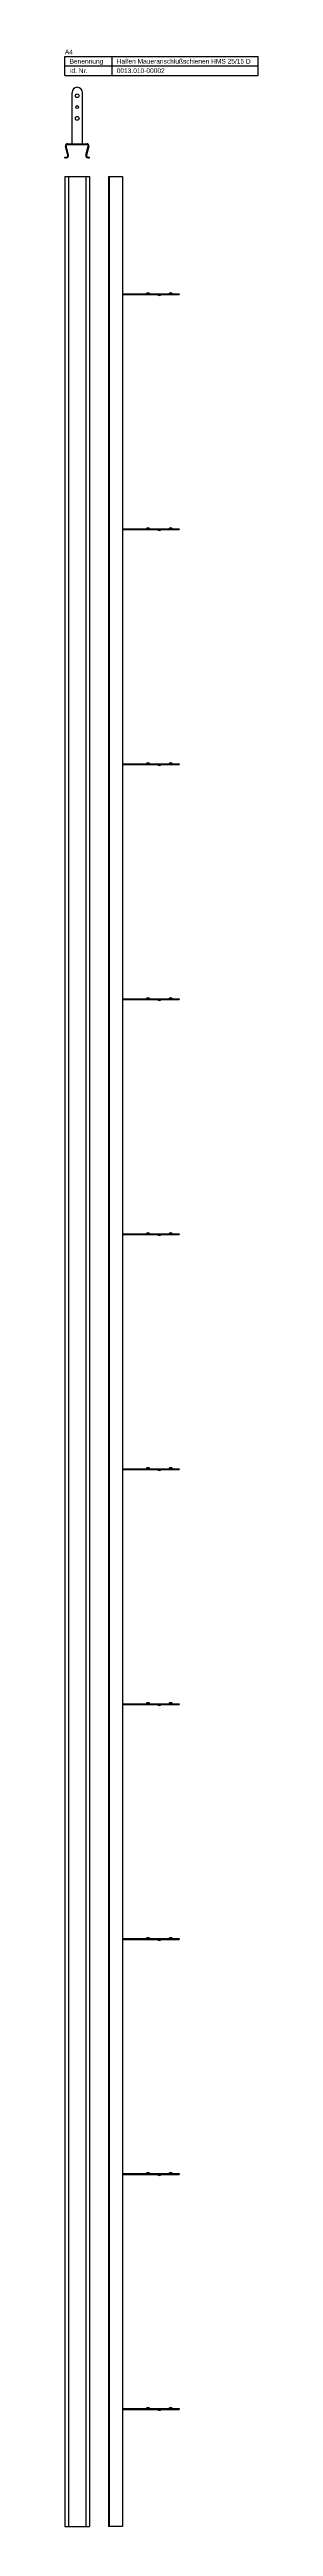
# Model space of a CAD drawing. Header units: millimetres. Extents: x 3 to 208, y -2364 to 271.
import ezdxf

# ---------------------------------------------------------------- set-up
doc = ezdxf.new("R2010")
doc.units = ezdxf.units.MM
doc.header["$LTSCALE"] = 5
doc.layers.add('HALFEN-KONSOLANKER', color=2, linetype='CONTINUOUS')
doc.styles.add('ARIAL50', font='ARIAL.TTF', dxfattribs={"height": 5})

msp = doc.modelspace()

# ---------------------------------------------------------------- linework, layer by layer
at = {"layer": 'HALFEN-KONSOLANKER'}
for p, q in [((3.4, 263.2), (208.4, 263.2)), ((3.4, 243.2), (3.4, 263.2)), ((3.4, 253.2), (208.4, 253.2)), ((3.4, 243.2), (208.4, 243.2)), ((53.4, 243.2), (53.4, 263.2)), ((208.4, 243.2), (208.4, 263.2)), ((11, 170.5), (11, 225)), ((22, 170.5), (22, 225)), ((6.5, 158.2), (4.1, 167.7)), ((7.3, 158.4), (4.9, 167.9)), ((6.3, 170.5), (26.7, 170.5)), ((6.3, 169.7), (26.7, 169.7)), ((25.7, 158.4), (28.2, 167.9)), ((28.9, 167.7), (26.5, 158.2)), ((3.4, 155.5), (3.4, 156.3)), ((3.4, 156.3), (5.1, 156.3)), ((3.4, 155.5), (5.1, 155.5)), ((3.4, 135.5), (29.6, 135.5)), ((3.4, 135.5), (3.4, -2364.5)), ((7.4, 135.5), (7.4, -2364.5)), ((25.6, 135.5), (25.6, -2364.5)), ((27.9, 156.3), (29.6, 156.3)), ((27.9, 155.5), (29.6, 155.5)), ((29.6, 155.5), (29.6, 156.3)), ((29.6, 135.5), (29.6, -2364.5)), ((49.6, 135.5), (64.6, 135.5)), ((49.6, 135.5), (49.6, -2364.5)), ((50.4, 135.5), (50.4, -2364.5)), ((64.6, 135.5), (64.6, -2364.5)), ((64.6, 10.9), (124.6, 10.9)), ((64.6, 10.1), (124.6, 10.1)), ((124.6, 10.9), (124.6, 10.1)), ((64.6, -239.1), (124.6, -239.1)), ((64.6, -239.9), (124.6, -239.9)), ((124.6, -239.1), (124.6, -239.9)), ((64.6, -489.1), (124.6, -489.1)), ((64.6, -489.9), (124.6, -489.9)), ((124.6, -489.1), (124.6, -489.9)), ((64.6, -739.1), (124.6, -739.1)), ((64.6, -739.9), (124.6, -739.9)), ((124.6, -739.1), (124.6, -739.9)), ((64.6, -989.1), (124.6, -989.1)), ((64.6, -989.9), (124.6, -989.9)), ((124.6, -989.1), (124.6, -989.9)), ((64.6, -1239.1), (124.6, -1239.1)), ((64.6, -1239.9), (124.6, -1239.9)), ((124.6, -1239.1), (124.6, -1239.9)), ((64.6, -1489.1), (124.6, -1489.1)), ((64.6, -1489.9), (124.6, -1489.9)), ((124.6, -1489.1), (124.6, -1489.9)), ((64.6, -1739.1), (124.6, -1739.1)), ((124.6, -1739.1), (124.6, -1739.9)), ((64.6, -1739.9), (124.6, -1739.9)), ((64.6, -1989.1), (124.6, -1989.1)), ((64.6, -1989.9), (124.6, -1989.9)), ((124.6, -1989.1), (124.6, -1989.9)), ((64.6, -2239.1), (124.6, -2239.1)), ((64.6, -2239.9), (124.6, -2239.9)), ((124.6, -2239.1), (124.6, -2239.9)), ((3.4, -2364.5), (29.6, -2364.5)), ((64.6, -2364.5), (49.6, -2364.5))]:
    msp.add_line(p, q, dxfattribs=at)
for centre, radius in [((16.5, 221.5), 2), ((16.5, 209.5), 1.5), ((16.5, 197.5), 2)]:
    msp.add_circle(centre, radius, dxfattribs=at)
for centre, radius, start, end in [((16.5, 225), 5.5, 0, 180), ((6.3, 168.2), 2.3, 90, 194.5591), ((6.3, 168.2), 1.5, 90, 194.5591), ((5.1, 157.8), 2.3, 270, 14.5591), ((5.1, 157.8), 1.5, 270, 14.5591), ((27.9, 157.8), 2.3, 165.4409, 270), ((27.9, 157.8), 1.5, 165.4409, 270), ((26.7, 168.2), 2.3, 345.4409, 90), ((26.7, 168.2), 1.5, 345.4409, 90), ((91.6, 9.4), 2.5, 36.8699, 143.1301), ((103.6, 11.6), 2.5, 216.8699, 323.1301), ((115.6, 9.4), 2.5, 36.8699, 143.1301), ((91.6, -240.6), 2.5, 36.8699, 143.1301), ((103.6, -238.4), 2.5, 216.8699, 323.1301), ((115.6, -240.6), 2.5, 36.8699, 143.1301), ((91.6, -490.6), 2.5, 36.8699, 143.1301), ((103.6, -488.4), 2.5, 216.8699, 323.1301), ((115.6, -490.6), 2.5, 36.8699, 143.1301), ((91.6, -740.6), 2.5, 36.8699, 143.1301), ((103.6, -738.4), 2.5, 216.8699, 323.1301), ((115.6, -740.6), 2.5, 36.8699, 143.1301), ((91.6, -990.6), 2.5, 36.8699, 143.1301), ((103.6, -988.4), 2.5, 216.8699, 323.1301), ((115.6, -990.6), 2.5, 36.8699, 143.1301), ((91.6, -1240.6), 2.5, 36.8699, 143.1301), ((115.6, -1240.6), 2.5, 36.8699, 143.1301), ((103.6, -1238.4), 2.5, 216.8699, 323.1301), ((91.6, -1490.6), 2.5, 36.8699, 143.1301), ((103.6, -1488.4), 2.5, 216.8699, 323.1301), ((115.6, -1490.6), 2.5, 36.8699, 143.1301), ((91.6, -1740.6), 2.5, 36.8699, 143.1301), ((115.6, -1740.6), 2.5, 36.8699, 143.1301), ((103.6, -1738.4), 2.5, 216.8699, 323.1301), ((91.6, -1990.6), 2.5, 36.8699, 143.1301), ((103.6, -1988.4), 2.5, 216.8699, 323.1301), ((115.6, -1990.6), 2.5, 36.8699, 143.1301), ((91.6, -2240.6), 2.5, 36.8699, 143.1301), ((103.6, -2238.4), 2.5, 216.8699, 323.1301), ((115.6, -2240.6), 2.5, 36.8699, 143.1301)]:
    msp.add_arc(centre, radius, start, end, dxfattribs=at)

# ---------------------------------------------------------------- texts
at = {"layer": 'HALFEN-KONSOLANKER', "style": 'ARIAL50'}
for s, p in [('A4', (3.4, 265.7)), ('Benennung', (8.4, 255.7)), ('Id. Nr.', (8.4, 245.7)), ('0013.010-00002', (58.4, 245.7)), ('Halfen Maueranschlußschienen HMS 25/15 D', (58.4, 255.7))]:
    msp.add_text(s, height=5, dxfattribs=at).set_placement(p)

doc.saveas('drawing.dxf')
